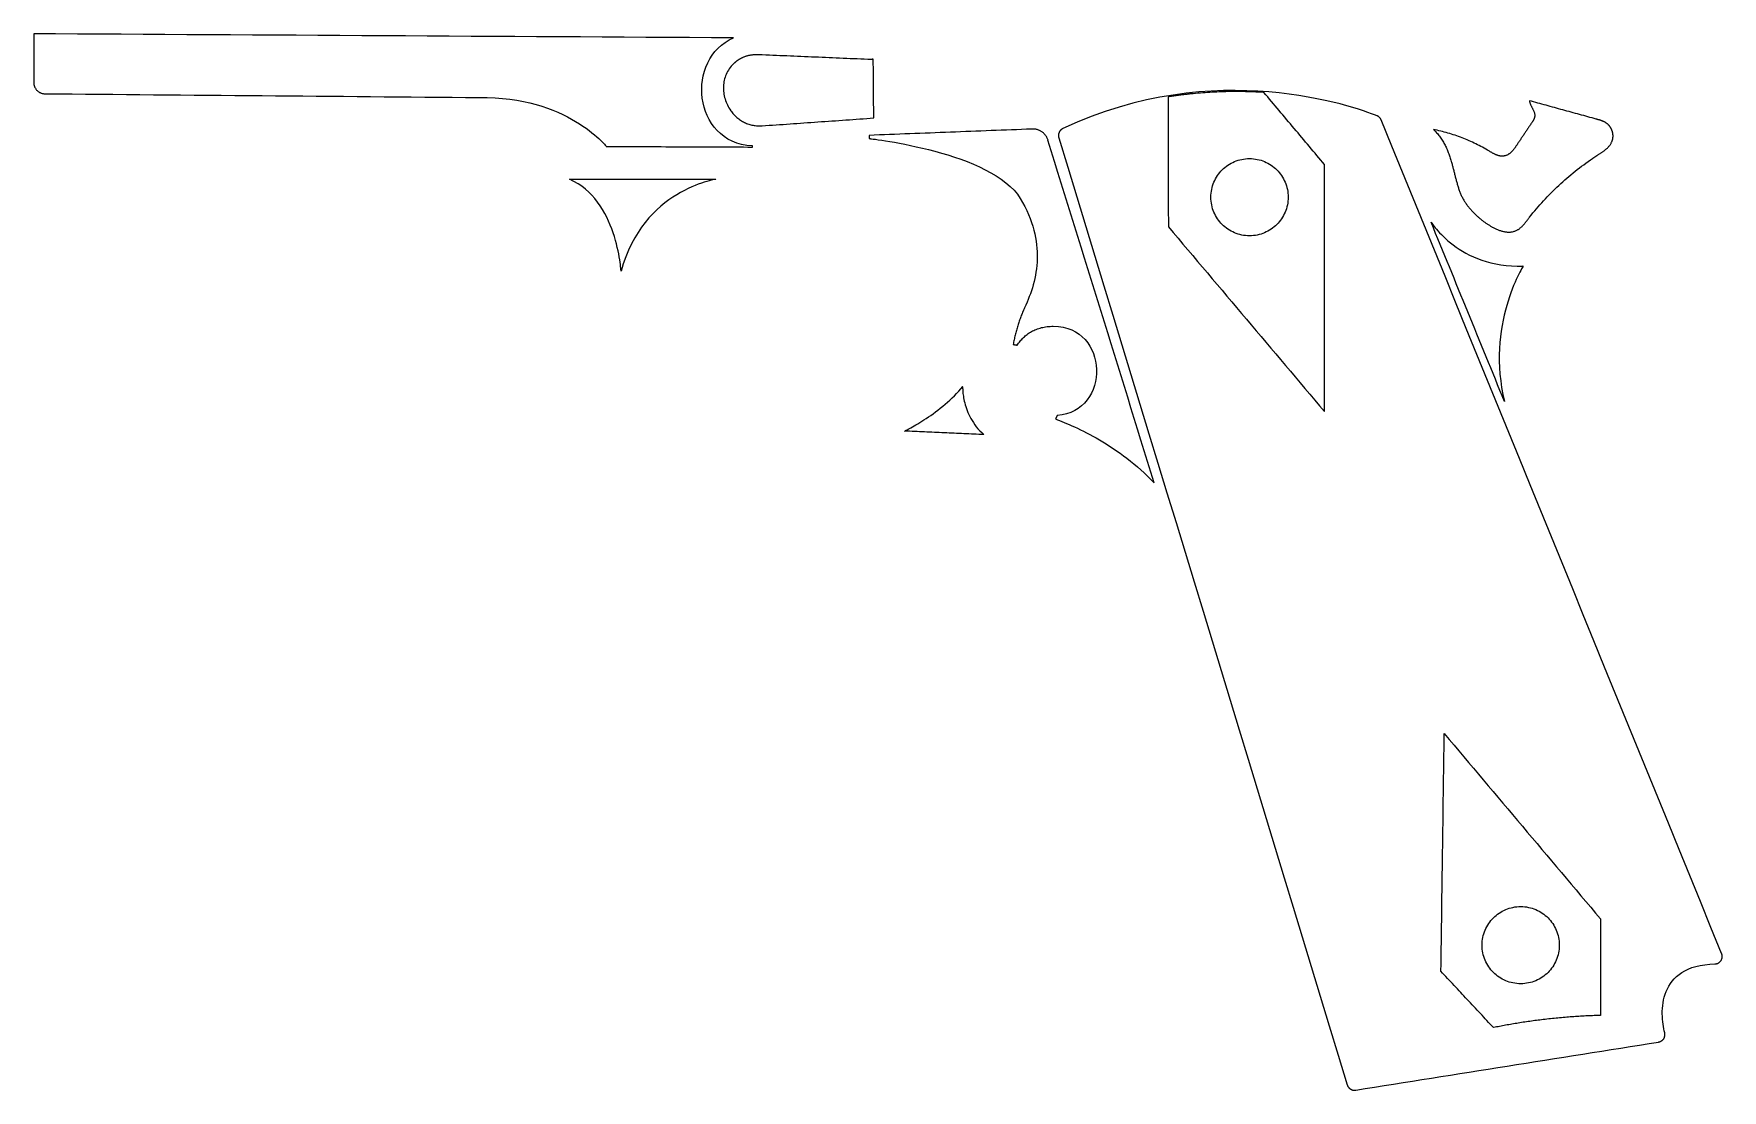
# Model space of a CAD drawing. Header units: metres. Extents: x 32 to 146, y -150 to -79.
import ezdxf

# ---------------------------------------------------------------- set-up
doc = ezdxf.new("R2010")
doc.units = ezdxf.units.M

msp = doc.modelspace()

# ---------------------------------------------------------------- linework, layer by layer
for points in [[(80.281018, -86.200742), (79.910686, -86.163404), (79.56169, -86.09584), (79.23403, -86.000082), (78.92796, -85.877908), (78.642972, -85.731096), (78.37932, -85.56117), (78.137004, -85.370162), (77.916024, -85.15985), (77.71638, -84.931758), (77.538072, -84.687918), (77.3811, -84.430108), (77.245464, -84.160106), (77.131164, -83.87969), (77.0382, -83.590384), (76.966572, -83.29422), (76.91628, -82.992976), (76.887324, -82.68843), (76.87945, -82.38236), (76.892912, -82.076544), (76.92771, -81.77276), (76.983844, -81.472786), (77.061314, -81.178146), (77.16012, -80.890872), (77.280008, -80.612742), (77.421232, -80.345534), (77.583792, -80.091026), (77.767688, -79.850996), (77.972666, -79.627222), (78.19898, -79.421482), (78.44663, -79.235554), (78.715616, -79.071216), (79.005684, -78.930246), (77.535278, -78.92161), (76.064872, -78.912974), (74.594466, -78.904338), (73.12406, -78.895702), (71.653654, -78.887066), (70.183248, -78.87843), (68.712842, -78.869794), (67.242436, -78.861158), (65.77203, -78.852522), (64.301624, -78.843886), (62.831218, -78.83525), (61.360812, -78.826614), (59.890406, -78.817978), (58.42, -78.809342), (56.949594, -78.800706), (55.479188, -78.79207), (54.008782, -78.783434), (52.538376, -78.774798), (51.06797, -78.766162), (49.597564, -78.757526), (48.127158, -78.74889), (46.656752, -78.740254), (45.186346, -78.731618), (43.71594, -78.722982), (42.245534, -78.714346), (40.775128, -78.70571), (39.304722, -78.697074), (37.834316, -78.688438), (36.36391, -78.679802), (34.893504, -78.671166), (33.423098, -78.66253), (31.952692, -78.653894), (31.952692, -78.756256), (31.952692, -78.858618), (31.952692, -78.96098), (31.952692, -79.063342), (31.952692, -79.165704), (31.952692, -79.268066), (31.952692, -79.370428), (31.952692, -79.47279), (31.952692, -79.575152), (31.952692, -79.677514), (31.952692, -79.779876), (31.952692, -79.882238), (31.952692, -79.9846), (31.952692, -80.086962), (31.952692, -80.189324), (31.952692, -80.291686), (31.952692, -80.394048), (31.952692, -80.49641), (31.952692, -80.598772), (31.952692, -80.701134), (31.952692, -80.803496), (31.952692, -80.905858), (31.952692, -81.00822), (31.952692, -81.110582), (31.952692, -81.212944), (31.952692, -81.315306), (31.952692, -81.417668), (31.952692, -81.52003), (31.952692, -81.622392), (31.952692, -81.724754), (31.952692, -81.827116), (31.952692, -81.929478), (31.953708, -81.96834), (31.956502, -82.006694), (31.961328, -82.044286), (31.967932, -82.08137), (31.976314, -82.117692), (31.986474, -82.153506), (31.998158, -82.188558), (32.01162, -82.222848), (32.026606, -82.256376), (32.043116, -82.288888), (32.06115, -82.320384), (32.080708, -82.351118), (32.101536, -82.380836), (32.123888, -82.409284), (32.14751, -82.436716), (32.172402, -82.462878), (32.198564, -82.488024), (32.225742, -82.5119), (32.25419, -82.534506), (32.283654, -82.555588), (32.314134, -82.5754), (32.34563, -82.593688), (32.377888, -82.610452), (32.411162, -82.625692), (32.445198, -82.639408), (32.479996, -82.6516), (32.515556, -82.662014), (32.551878, -82.67065), (32.588962, -82.677508), (32.626554, -82.682588), (32.664654, -82.68589), (32.703262, -82.68716), (33.615884, -82.695034), (34.528506, -82.702908), (35.441128, -82.710782), (36.35375, -82.718656), (37.266372, -82.72653), (38.178994, -82.734404), (39.091616, -82.742278), (40.004238, -82.750152), (40.91686, -82.758026), (41.829482, -82.7659), (42.742104, -82.773774), (43.654726, -82.781648), (44.567348, -82.789522), (45.47997, -82.797396), (46.392592, -82.80527), (47.305214, -82.813144), (48.217836, -82.821018), (49.130458, -82.828892), (50.04308, -82.836766), (50.955702, -82.84464), (51.868324, -82.852514), (52.780946, -82.860388), (53.693568, -82.868262), (54.60619, -82.876136), (55.518812, -82.88401), (56.431434, -82.891884), (57.344056, -82.899758), (58.256678, -82.907632), (59.1693, -82.915506), (60.081922, -82.92338), (60.994544, -82.931254), (61.907166, -82.939128), (62.451488, -82.939128), (62.97676, -82.958432), (63.483236, -82.99577), (63.970916, -83.049872), (64.4398, -83.119214), (64.890142, -83.20278), (65.322196, -83.299554), (65.735708, -83.408012), (66.131186, -83.526884), (66.508376, -83.6549), (66.867532, -83.79079), (67.208908, -83.933284), (67.532504, -84.081112), (67.838574, -84.233004), (68.127118, -84.387944), (68.398136, -84.544408), (68.651882, -84.701126), (68.888356, -84.856828), (69.107812, -85.010498), (69.31025, -85.160612), (69.495924, -85.3059), (69.664834, -85.445346), (69.81698, -85.577426), (69.952616, -85.70087), (70.071996, -85.814662), (70.17512, -85.917278), (70.261988, -86.007702), (70.332854, -86.08441), (70.387718, -86.146386), (70.426834, -86.192106), (70.450202, -86.220554), (70.458076, -86.230206), (70.765416, -86.231476), (71.072756, -86.232746), (71.380096, -86.234016), (71.687436, -86.235286), (71.994776, -86.236556), (72.302116, -86.237826), (72.609456, -86.239096), (72.916796, -86.240366), (73.224136, -86.241636), (73.531476, -86.242906), (73.838816, -86.244176), (74.146156, -86.245446), (74.453496, -86.246716), (74.760836, -86.247986), (75.068176, -86.249256), (75.375516, -86.250526), (75.682856, -86.251796), (75.990196, -86.253066), (76.297536, -86.254336), (76.604876, -86.255606), (76.912216, -86.256876), (77.219556, -86.258146), (77.526896, -86.259416), (77.834236, -86.260686), (78.141576, -86.261956), (78.448916, -86.263226), (78.756256, -86.264496), (79.063596, -86.265766), (79.370936, -86.267036), (79.678276, -86.268306), (79.985616, -86.269576), (80.292956, -86.270846), (80.292702, -86.26856), (80.292448, -86.266274), (80.292194, -86.263988), (80.29194, -86.261702), (80.291686, -86.259416), (80.291432, -86.25713), (80.291178, -86.254844), (80.290924, -86.252558), (80.29067, -86.250272), (80.290416, -86.247986), (80.290162, -86.2457), (80.289908, -86.243414), (80.289654, -86.241128), (80.2894, -86.238842), (80.289146, -86.236556), (80.288892, -86.23427), (80.288638, -86.231984), (80.288384, -86.229698), (80.28813, -86.227412), (80.287876, -86.225126), (80.287622, -86.22284), (80.287368, -86.220554), (80.287114, -86.218268), (80.28686, -86.215982), (80.286606, -86.213696), (80.286352, -86.21141), (80.286098, -86.209124), (80.285844, -86.206838), (80.28559, -86.204552), (80.285336, -86.202266), (80.285082, -86.19998), (80.284828, -86.197694)], [(88.282018, -80.390746), (88.045544, -80.380586), (87.80907, -80.370426), (87.572596, -80.360266), (87.336122, -80.350106), (87.099648, -80.339946), (86.863174, -80.329786), (86.6267, -80.319626), (86.390226, -80.309466), (86.153752, -80.299306), (85.917278, -80.289146), (85.680804, -80.278986), (85.44433, -80.268826), (85.207856, -80.258666), (84.971382, -80.248506), (84.734908, -80.238346), (84.498434, -80.228186), (84.26196, -80.218026), (84.025486, -80.207866), (83.789012, -80.197706), (83.552538, -80.187546), (83.316064, -80.177386), (83.07959, -80.167226), (82.843116, -80.157066), (82.606642, -80.146906), (82.370168, -80.136746), (82.133694, -80.126586), (81.89722, -80.116426), (81.660746, -80.106266), (81.424272, -80.096106), (81.187798, -80.085946), (80.951324, -80.075786), (80.71485, -80.065626), (80.673956, -80.064102), (80.633062, -80.06334), (80.592168, -80.063086), (80.551274, -80.06334), (80.51038, -80.064102), (80.46974, -80.065626), (80.4291, -80.067658), (80.38846, -80.070452), (80.34782, -80.073754), (80.30718, -80.077818), (80.266794, -80.08239), (80.226408, -80.087724), (80.186276, -80.093566), (80.146144, -80.10017), (80.106266, -80.107536), (80.066388, -80.11541), (80.026764, -80.124046), (79.987394, -80.133444), (79.948024, -80.143604), (79.908908, -80.154272), (79.870046, -80.165702), (79.831438, -80.177894), (79.793084, -80.190848), (79.754984, -80.204564), (79.717138, -80.219042), (79.679546, -80.234282), (79.642208, -80.250284), (79.605124, -80.267048), (79.568294, -80.284574), (79.531972, -80.302862), (79.495904, -80.321912), (79.46009, -80.341724), (79.443834, -80.351122), (79.427832, -80.36052), (79.41183, -80.370172), (79.396082, -80.379824), (79.380334, -80.389476), (79.36484, -80.399382), (79.349346, -80.409288), (79.334106, -80.419194), (79.31912, -80.429354), (79.304134, -80.439514), (79.289402, -80.449674), (79.27467, -80.459834), (79.260192, -80.470248), (79.245714, -80.480662), (79.23149, -80.491076), (79.217266, -80.501744), (79.203296, -80.512412), (79.189326, -80.52308), (79.17561, -80.534002), (79.161894, -80.544924), (79.148432, -80.555846), (79.13497, -80.566768), (79.121762, -80.577944), (79.108554, -80.58912), (79.0956, -80.600296), (79.082646, -80.611472), (79.069946, -80.622902), (79.057246, -80.634332), (79.0448, -80.645762), (79.032354, -80.657192), (79.020162, -80.668622), (79.00797, -80.680306), (78.929992, -80.7593), (78.857094, -80.841088), (78.789022, -80.92567), (78.725776, -81.012792), (78.667356, -81.1022), (78.613762, -81.193894), (78.564994, -81.28762), (78.521052, -81.383124), (78.481936, -81.480406), (78.447392, -81.579212), (78.417674, -81.679542), (78.392528, -81.780888), (78.371954, -81.883504), (78.355952, -81.986882), (78.344522, -82.091022), (78.337664, -82.195924), (78.335378, -82.301334), (78.337664, -82.406998), (78.344268, -82.512662), (78.355444, -82.618326), (78.370938, -82.723736), (78.39075, -82.828892), (78.415134, -82.93354), (78.443836, -83.037426), (78.476856, -83.14055), (78.51394, -83.242658), (78.555342, -83.34375), (78.601062, -83.443572), (78.650846, -83.54187), (78.704948, -83.638644), (78.763114, -83.73364), (78.825344, -83.826604), (78.87208, -83.890358), (78.920594, -83.952334), (78.970886, -84.012532), (79.022702, -84.070952), (79.076042, -84.12734), (79.13116, -84.18195), (79.187548, -84.234528), (79.24546, -84.285074), (79.304896, -84.333588), (79.365602, -84.380324), (79.427578, -84.424774), (79.490824, -84.467192), (79.55534, -84.507578), (79.620872, -84.545932), (79.68742, -84.582), (79.755238, -84.616036), (79.823818, -84.647786), (79.893414, -84.67725), (79.964026, -84.704682), (80.0354, -84.729828), (80.107536, -84.752688), (80.180434, -84.773008), (80.25384, -84.791042), (80.328008, -84.80679), (80.402684, -84.819998), (80.477868, -84.83092), (80.55356, -84.839302), (80.62976, -84.845398), (80.706214, -84.848954), (80.782922, -84.84997), (80.859884, -84.848446), (80.9371, -84.844382), (81.171796, -84.827872), (81.406492, -84.811362), (81.641188, -84.794852), (81.875884, -84.778342), (82.11058, -84.761832), (82.345276, -84.745322), (82.579972, -84.728812), (82.814668, -84.712302), (83.049364, -84.695792), (83.28406, -84.679282), (83.518756, -84.662772), (83.753452, -84.646262), (83.988148, -84.629752), (84.222844, -84.613242), (84.45754, -84.596732), (84.692236, -84.580222), (84.926932, -84.563712), (85.161628, -84.547202), (85.396324, -84.530692), (85.63102, -84.514182), (85.865716, -84.497672), (86.100412, -84.481162), (86.335108, -84.464652), (86.569804, -84.448142), (86.8045, -84.431632), (87.039196, -84.415122), (87.273892, -84.398612), (87.508588, -84.382102), (87.743284, -84.365592), (87.97798, -84.349082), (88.212676, -84.332572), (88.447372, -84.316062), (88.446356, -84.193126), (88.44534, -84.07019), (88.444324, -83.947254), (88.443308, -83.824318), (88.442292, -83.701382), (88.441276, -83.578446), (88.44026, -83.45551), (88.439244, -83.332574), (88.438228, -83.209638), (88.437212, -83.086702), (88.436196, -82.963766), (88.43518, -82.84083), (88.434164, -82.717894), (88.433148, -82.594958), (88.432132, -82.472022), (88.431116, -82.349086), (88.4301, -82.22615), (88.429084, -82.103214), (88.428068, -81.980278), (88.427052, -81.857342), (88.426036, -81.734406), (88.42502, -81.61147), (88.424004, -81.488534), (88.422988, -81.365598), (88.421972, -81.242662), (88.420956, -81.119726), (88.41994, -80.99679), (88.418924, -80.873854), (88.417908, -80.750918), (88.416892, -80.627982), (88.415876, -80.505046), (88.41486, -80.38211), (88.41486, -80.379062), (88.413844, -80.376522), (88.41232, -80.374236), (88.410034, -80.372458), (88.406986, -80.370934), (88.40343, -80.369918), (88.399366, -80.369156), (88.394794, -80.368648), (88.389714, -80.368394), (88.38438, -80.368394), (88.378538, -80.368648), (88.372442, -80.369156), (88.366092, -80.369664), (88.359742, -80.370426), (88.353138, -80.371442), (88.346534, -80.372458), (88.33993, -80.373474), (88.333326, -80.374744), (88.326722, -80.376014), (88.320372, -80.377284), (88.314276, -80.378554), (88.308434, -80.379824), (88.302846, -80.381094), (88.297512, -80.382364), (88.292686, -80.383634), (88.288368, -80.38465), (88.284558, -80.385666), (88.281256, -80.386428), (88.278716, -80.38719), (88.276684, -80.387698), (88.275414, -80.387952), (88.274906, -80.387952)], [(145.470118, -140.510514), (144.7546, -138.758676), (144.039082, -137.006838), (143.323564, -135.255), (142.608046, -133.503162), (141.892528, -131.751324), (141.17701, -129.999486), (140.461492, -128.247648), (139.745974, -126.49581), (139.030456, -124.743972), (138.314938, -122.992134), (137.59942, -121.240296), (136.883902, -119.488458), (136.168384, -117.73662), (135.452866, -115.984782), (134.737348, -114.232944), (134.02183, -112.481106), (133.306312, -110.729268), (132.590794, -108.97743), (131.875276, -107.225592), (131.159758, -105.473754), (130.44424, -103.721916), (129.728722, -101.970078), (129.013204, -100.21824), (128.297686, -98.466402), (127.582168, -96.714564), (126.86665, -94.962726), (126.151132, -93.210888), (125.435614, -91.45905), (124.720096, -89.707212), (124.004578, -87.955374), (123.28906, -86.203536), (122.573542, -84.451698), (122.568462, -84.43976), (122.563128, -84.428076), (122.55754, -84.416392), (122.551698, -84.404962), (122.545602, -84.393786), (122.539252, -84.38261), (122.532648, -84.371688), (122.52579, -84.36102), (122.518678, -84.350606), (122.511312, -84.340192), (122.503692, -84.330032), (122.495818, -84.320126), (122.48769, -84.310474), (122.479308, -84.301076), (122.470672, -84.291678), (122.461782, -84.282534), (122.452638, -84.273644), (122.443494, -84.265008), (122.434096, -84.256626), (122.424444, -84.248498), (122.414538, -84.240624), (122.404378, -84.233004), (122.393964, -84.225638), (122.38355, -84.218526), (122.372882, -84.211668), (122.36196, -84.205064), (122.350784, -84.198714), (122.339608, -84.192618), (122.328178, -84.186776), (122.316494, -84.181188), (122.30481, -84.175854), (122.292872, -84.170774), (122.131328, -84.107782), (121.924572, -84.030312), (121.673874, -83.940396), (121.380758, -83.840066), (121.04624, -83.731354), (120.671844, -83.616546), (120.258586, -83.49742), (119.80799, -83.376008), (119.321326, -83.254342), (118.799864, -83.134454), (118.244874, -83.018376), (117.657626, -82.907886), (117.039644, -82.80527), (116.391944, -82.71256), (115.71605, -82.631788), (115.013232, -82.564732), (114.28476, -82.513678), (113.531904, -82.480658), (112.755934, -82.46745), (111.95812, -82.47634), (111.139986, -82.509106), (110.302548, -82.568034), (109.44733, -82.654902), (108.575602, -82.771742), (107.688634, -82.92084), (106.787696, -83.103974), (105.874058, -83.323176), (104.94899, -83.580478), (104.014016, -83.878166), (103.070152, -84.218018), (102.118922, -84.602066), (101.161596, -85.032342), (101.140514, -85.04301), (101.120194, -85.05444), (101.100636, -85.066632), (101.08184, -85.079586), (101.063552, -85.093302), (101.046026, -85.10778), (101.029262, -85.12302), (101.01326, -85.139022), (100.99802, -85.155532), (100.983542, -85.172804), (100.969826, -85.190584), (100.957126, -85.208872), (100.945188, -85.227668), (100.934012, -85.246972), (100.923852, -85.266784), (100.914454, -85.287104), (100.905818, -85.307678), (100.898198, -85.32876), (100.891594, -85.350096), (100.885752, -85.371686), (100.880926, -85.39353), (100.877116, -85.415628), (100.874068, -85.43798), (100.872036, -85.460332), (100.87102, -85.482938), (100.87102, -85.505544), (100.872036, -85.528404), (100.874068, -85.551264), (100.877116, -85.574124), (100.88118, -85.596984), (100.886514, -85.61959), (100.892864, -85.642196), (101.499162, -87.632794), (102.10546, -89.623392), (102.711758, -91.61399), (103.318056, -93.604588), (103.924354, -95.595186), (104.530652, -97.585784), (105.13695, -99.576382), (105.743248, -101.56698), (106.349546, -103.557578), (106.955844, -105.548176), (107.562142, -107.538774), (108.16844, -109.529372), (108.774738, -111.51997), (109.381036, -113.510568), (109.987334, -115.501166), (110.593632, -117.491764), (111.19993, -119.482362), (111.806228, -121.47296), (112.412526, -123.463558), (113.018824, -125.454156), (113.625122, -127.444754), (114.23142, -129.435352), (114.837718, -131.42595), (115.444016, -133.416548), (116.050314, -135.407146), (116.656612, -137.397744), (117.26291, -139.388342), (117.869208, -141.37894), (118.475506, -143.369538), (119.081804, -145.360136), (119.688102, -147.350734), (120.2944, -149.341332), (120.301766, -149.363684), (120.310148, -149.385528), (120.319546, -149.406864), (120.329706, -149.427692), (120.340882, -149.447758), (120.35282, -149.467316), (120.36552, -149.486112), (120.378982, -149.5044), (120.393206, -149.521926), (120.408192, -149.53869), (120.42394, -149.554692), (120.440196, -149.570186), (120.457214, -149.584664), (120.47474, -149.598634), (120.492774, -149.611588), (120.511316, -149.62378), (120.53062, -149.63521), (120.550178, -149.645878), (120.570244, -149.65553), (120.590818, -149.66442), (120.611646, -149.672294), (120.632982, -149.679406), (120.654572, -149.685502), (120.67667, -149.690582), (120.699022, -149.694646), (120.721628, -149.697694), (120.744488, -149.699726), (120.767348, -149.700742), (120.790462, -149.700742), (120.81383, -149.699726), (120.837198, -149.697694), (120.860566, -149.694646), (121.49709, -149.593554), (122.133614, -149.492462), (122.770138, -149.39137), (123.406662, -149.290278), (124.043186, -149.189186), (124.67971, -149.088094), (125.316234, -148.987002), (125.952758, -148.88591), (126.589282, -148.784818), (127.225806, -148.683726), (127.86233, -148.582634), (128.498854, -148.481542), (129.135378, -148.38045), (129.771902, -148.279358), (130.408426, -148.178266), (131.04495, -148.077174), (131.681474, -147.976082), (132.317998, -147.87499), (132.954522, -147.773898), (133.591046, -147.672806), (134.22757, -147.571714), (134.864094, -147.470622), (135.500618, -147.36953), (136.137142, -147.268438), (136.773666, -147.167346), (137.41019, -147.066254), (138.046714, -146.965162), (138.683238, -146.86407), (139.319762, -146.762978), (139.956286, -146.661886), (140.59281, -146.560794), (141.229334, -146.459702), (141.256766, -146.454622), (141.283436, -146.448018), (141.309598, -146.440144), (141.334998, -146.431), (141.359636, -146.420586), (141.383512, -146.408902), (141.406626, -146.396202), (141.428978, -146.382232), (141.450314, -146.367246), (141.470888, -146.351244), (141.490446, -146.334226), (141.509242, -146.316446), (141.527022, -146.29765), (141.543786, -146.278092), (141.559534, -146.257772), (141.574266, -146.23669), (141.587728, -146.214846), (141.600174, -146.19224), (141.611604, -146.169126), (141.621764, -146.145504), (141.630654, -146.12112), (141.638274, -146.096228), (141.644624, -146.071082), (141.649704, -146.045428), (141.653514, -146.01952), (141.656054, -145.993358), (141.65707, -145.966688), (141.656816, -145.940018), (141.655038, -145.913094), (141.65199, -145.885916), (141.647418, -145.858738), (141.641322, -145.83156), (141.610588, -145.70329), (141.581378, -145.56486), (141.554454, -145.417032), (141.530578, -145.260568), (141.510512, -145.096738), (141.494764, -144.926304), (141.48435, -144.750028), (141.479778, -144.568926), (141.48181, -144.384014), (141.491208, -144.196308), (141.508734, -144.00657), (141.53515, -143.815816), (141.570964, -143.624808), (141.616938, -143.434816), (141.673834, -143.246348), (141.742668, -143.060674), (141.823694, -142.878556), (141.917928, -142.70101), (142.026132, -142.528798), (142.148814, -142.362936), (142.286736, -142.20444), (142.44066, -142.054072), (142.611348, -141.912848), (142.799562, -141.781784), (143.006064, -141.661642), (143.231362, -141.553438), (143.476218, -141.458188), (143.741394, -141.376654), (144.027652, -141.309852), (144.335754, -141.258544), (144.666462, -141.223746), (145.020284, -141.206474), (145.05305, -141.204696), (145.085054, -141.200886), (145.116296, -141.195298), (145.146522, -141.187678), (145.175986, -141.17828), (145.204434, -141.167104), (145.231866, -141.154404), (145.258282, -141.14018), (145.283682, -141.124432), (145.308066, -141.10716), (145.33118, -141.088618), (145.353278, -141.068806), (145.374106, -141.047724), (145.393664, -141.025372), (145.411952, -141.002004), (145.428716, -140.97762), (145.44421, -140.95222), (145.45818, -140.926058), (145.470626, -140.899134), (145.481548, -140.871448), (145.490692, -140.843), (145.498312, -140.814044), (145.504154, -140.78458), (145.508472, -140.754862), (145.510758, -140.724636), (145.511266, -140.694156), (145.509996, -140.663422), (145.506694, -140.632688), (145.501614, -140.6017), (145.494502, -140.570712), (145.485358, -140.539978), (145.473928, -140.509244)], [(108.243624, -82.895948), (108.244132, -83.168998), (108.24464, -83.442048), (108.245148, -83.715098), (108.245656, -83.988148), (108.246164, -84.261198), (108.246672, -84.534248), (108.24718, -84.807298), (108.247688, -85.080348), (108.248196, -85.353398), (108.248704, -85.626448), (108.249212, -85.899498), (108.24972, -86.172548), (108.250228, -86.445598), (108.250736, -86.718648), (108.251244, -86.991698), (108.251752, -87.264748), (108.25226, -87.537798), (108.252768, -87.810848), (108.253276, -88.083898), (108.253784, -88.356948), (108.254292, -88.629998), (108.2548, -88.903048), (108.255308, -89.176098), (108.255816, -89.449148), (108.256324, -89.722198), (108.256832, -89.995248), (108.25734, -90.268298), (108.257848, -90.541348), (108.258356, -90.814398), (108.258864, -91.087448), (108.259372, -91.360498), (108.25988, -91.633548), (108.588048, -92.021914), (108.916216, -92.41028), (109.244384, -92.798646), (109.572552, -93.187012), (109.90072, -93.575378), (110.228888, -93.963744), (110.557056, -94.35211), (110.885224, -94.740476), (111.213392, -95.128842), (111.54156, -95.517208), (111.869728, -95.905574), (112.197896, -96.29394), (112.526064, -96.682306), (112.854232, -97.070672), (113.1824, -97.459038), (113.510568, -97.847404), (113.838736, -98.23577), (114.166904, -98.624136), (114.495072, -99.012502), (114.82324, -99.400868), (115.151408, -99.789234), (115.479576, -100.1776), (115.807744, -100.565966), (116.135912, -100.954332), (116.46408, -101.342698), (116.792248, -101.731064), (117.120416, -102.11943), (117.448584, -102.507796), (117.776752, -102.896162), (118.10492, -103.284528), (118.433088, -103.672894), (118.761256, -104.06126), (118.761256, -103.542084), (118.761256, -103.022908), (118.761256, -102.503732), (118.761256, -101.984556), (118.761256, -101.46538), (118.761256, -100.946204), (118.761256, -100.427028), (118.761256, -99.907852), (118.761256, -99.388676), (118.761256, -98.8695), (118.761256, -98.350324), (118.761256, -97.831148), (118.761256, -97.311972), (118.761256, -96.792796), (118.761256, -96.27362), (118.761256, -95.754444), (118.761256, -95.235268), (118.761256, -94.716092), (118.761256, -94.196916), (118.761256, -93.67774), (118.761256, -93.158564), (118.761256, -92.639388), (118.761256, -92.120212), (118.761256, -91.601036), (118.761256, -91.08186), (118.761256, -90.562684), (118.761256, -90.043508), (118.761256, -89.524332), (118.761256, -89.005156), (118.761256, -88.48598), (118.761256, -87.966804), (118.761256, -87.447628), (118.634002, -87.296244), (118.506748, -87.144606), (118.379494, -86.992968), (118.25224, -86.841584), (118.124986, -86.6902), (117.997732, -86.538562), (117.870478, -86.386924), (117.743224, -86.23554), (117.61597, -86.084156), (117.488716, -85.932518), (117.361462, -85.78088), (117.234208, -85.629496), (117.106954, -85.478112), (116.9797, -85.326474), (116.852446, -85.174836), (116.725192, -85.023452), (116.597938, -84.872068), (116.470684, -84.72043), (116.34343, -84.568792), (116.216176, -84.417408), (116.088922, -84.266024), (115.961668, -84.114386), (115.834414, -83.962748), (115.70716, -83.811364), (115.579906, -83.65998), (115.452652, -83.508342), (115.325398, -83.356704), (115.198144, -83.20532), (115.07089, -83.053936), (114.943636, -82.902298), (114.816382, -82.75066), (114.689128, -82.599276), (114.554254, -82.591402), (114.418618, -82.584036), (114.281966, -82.577178), (114.144298, -82.570828), (114.005614, -82.564986), (113.866168, -82.559906), (113.725706, -82.555334), (113.584228, -82.551524), (113.441988, -82.548222), (113.298732, -82.545682), (113.154714, -82.54365), (113.00968, -82.54238), (112.863884, -82.541872), (112.717072, -82.542126), (112.569498, -82.543142), (112.420908, -82.544666), (112.271556, -82.546952), (112.121188, -82.55), (111.970058, -82.554064), (111.818166, -82.55889), (111.665258, -82.564478), (111.511588, -82.570828), (111.357156, -82.57794), (111.201962, -82.586068), (111.045752, -82.594958), (110.88878, -82.60461), (110.731046, -82.615278), (110.57255, -82.626708), (110.413292, -82.639154), (110.253272, -82.652616), (110.09249, -82.66684), (109.930946, -82.68208), (109.876336, -82.687414), (109.821726, -82.692748), (109.76737, -82.698336), (109.713014, -82.703924), (109.658912, -82.709512), (109.60481, -82.715354), (109.550962, -82.721196), (109.497114, -82.727038), (109.44352, -82.733134), (109.389926, -82.73923), (109.336586, -82.745326), (109.283246, -82.751676), (109.23016, -82.758026), (109.177074, -82.764376), (109.124242, -82.77098), (109.07141, -82.777584), (109.018832, -82.784188), (108.966254, -82.791046), (108.91393, -82.797904), (108.861606, -82.804762), (108.809536, -82.811874), (108.757466, -82.818986), (108.70565, -82.826098), (108.653834, -82.833464), (108.602272, -82.84083), (108.55071, -82.848196), (108.499402, -82.855562), (108.448094, -82.863182), (108.39704, -82.870802), (108.345986, -82.878422), (108.295186, -82.886042), (108.244386, -82.893916)], [(138.134598, -85.27669), (138.12901, -85.254846), (138.122914, -85.233256), (138.11631, -85.211666), (138.109452, -85.19033), (138.102086, -85.168994), (138.094212, -85.147912), (138.086084, -85.127084), (138.077448, -85.106256), (138.068304, -85.085682), (138.058906, -85.065362), (138.049, -85.045296), (138.038586, -85.02523), (138.027918, -85.005418), (138.016742, -84.98586), (138.005312, -84.966556), (137.993374, -84.947506), (137.980928, -84.92871), (137.968228, -84.910168), (137.95502, -84.89188), (137.941558, -84.8741), (137.927588, -84.856574), (137.913364, -84.839302), (137.898632, -84.822284), (137.883646, -84.805774), (137.868152, -84.789518), (137.85215, -84.773516), (137.835894, -84.758022), (137.819384, -84.742782), (137.802366, -84.72805), (137.785094, -84.713572), (137.767314, -84.699602), (137.74928, -84.685886), (137.729722, -84.671662), (137.70991, -84.657946), (137.689844, -84.644738), (137.669524, -84.632038), (137.64895, -84.619592), (137.628122, -84.607654), (137.60704, -84.59597), (137.585704, -84.584794), (137.564114, -84.573872), (137.54227, -84.563458), (137.520426, -84.553298), (137.498328, -84.543392), (137.475976, -84.533994), (137.453624, -84.52485), (137.431018, -84.51596), (137.408412, -84.507324), (137.385552, -84.498942), (137.362692, -84.490814), (137.339578, -84.48294), (137.316464, -84.475066), (137.29335, -84.467446), (137.269982, -84.46008), (137.246614, -84.452714), (137.223246, -84.445602), (137.199878, -84.438744), (137.17651, -84.431886), (137.152888, -84.425028), (137.129266, -84.418424), (137.105644, -84.41182), (137.082022, -84.405216), (137.0584, -84.398612), (137.035032, -84.392262), (136.894824, -84.353654), (136.754362, -84.315046), (136.614154, -84.276438), (136.473692, -84.23783), (136.333484, -84.199222), (136.193022, -84.160614), (136.052814, -84.122006), (135.912352, -84.083398), (135.772144, -84.04479), (135.631682, -84.006182), (135.491474, -83.967574), (135.351012, -83.928966), (135.210804, -83.890358), (135.070342, -83.85175), (134.930134, -83.813142), (134.789672, -83.774534), (134.649464, -83.735926), (134.509002, -83.697318), (134.368794, -83.65871), (134.228332, -83.620102), (134.088124, -83.581494), (133.947662, -83.542886), (133.807454, -83.504278), (133.666992, -83.46567), (133.526784, -83.427062), (133.386322, -83.388454), (133.246114, -83.349846), (133.105652, -83.311238), (132.965444, -83.27263), (132.824982, -83.234022), (132.68452, -83.195414), (132.544312, -83.156806), (132.550662, -83.19262), (132.558536, -83.227926), (132.567934, -83.262978), (132.578856, -83.297776), (132.590794, -83.33232), (132.604002, -83.36661), (132.618226, -83.4009), (132.633212, -83.434936), (132.64896, -83.468718), (132.665216, -83.5025), (132.681726, -83.536028), (132.698744, -83.569556), (132.715762, -83.603084), (132.73278, -83.636358), (132.749798, -83.669632), (132.766562, -83.702906), (132.783072, -83.73618), (132.799074, -83.769454), (132.814314, -83.802728), (132.828792, -83.836002), (132.842254, -83.86953), (132.8547, -83.903058), (132.86613, -83.936586), (132.876036, -83.970368), (132.884672, -84.004404), (132.891784, -84.03844), (132.897118, -84.07273), (132.90042, -84.107274), (132.901944, -84.142072), (132.901182, -84.177124), (132.898134, -84.21243), (132.8928, -84.24799), (132.89026, -84.260944), (132.887466, -84.273644), (132.884418, -84.286344), (132.880862, -84.299044), (132.877052, -84.31149), (132.872988, -84.323936), (132.86867, -84.336382), (132.864098, -84.348574), (132.859272, -84.360766), (132.854192, -84.372958), (132.849112, -84.384896), (132.843778, -84.396834), (132.83819, -84.408772), (132.832348, -84.420456), (132.826506, -84.43214), (132.82041, -84.443824), (132.81406, -84.455508), (132.80771, -84.466938), (132.801106, -84.478368), (132.794502, -84.489798), (132.787644, -84.501228), (132.780786, -84.512658), (132.773928, -84.523834), (132.766816, -84.53501), (132.759704, -84.546186), (132.752592, -84.557362), (132.745226, -84.568538), (132.73786, -84.579714), (132.730494, -84.590636), (132.723128, -84.601558), (132.715762, -84.61248), (132.708396, -84.623402), (132.676138, -84.671408), (132.64388, -84.719414), (132.611622, -84.76742), (132.579364, -84.815426), (132.547106, -84.863432), (132.514848, -84.911438), (132.48259, -84.959444), (132.450332, -85.00745), (132.418074, -85.055456), (132.385816, -85.103462), (132.353558, -85.151468), (132.3213, -85.199474), (132.289042, -85.24748), (132.256784, -85.295486), (132.224526, -85.343492), (132.192268, -85.391498), (132.16001, -85.439504), (132.127752, -85.48751), (132.095494, -85.535516), (132.063236, -85.583522), (132.030978, -85.631528), (131.99872, -85.679534), (131.966462, -85.72754), (131.934204, -85.775546), (131.901946, -85.823552), (131.869688, -85.871558), (131.83743, -85.919564), (131.805172, -85.96757), (131.772914, -86.015576), (131.740656, -86.063582), (131.708398, -86.111588), (131.67614, -86.159594), (131.656582, -86.18855), (131.63677, -86.217506), (131.616704, -86.246716), (131.596384, -86.275926), (131.57581, -86.304882), (131.554982, -86.333838), (131.5339, -86.36254), (131.51231, -86.390988), (131.490466, -86.419182), (131.468114, -86.447122), (131.445508, -86.474808), (131.422394, -86.501986), (131.399026, -86.528656), (131.37515, -86.554818), (131.350766, -86.580472), (131.326128, -86.605364), (131.300982, -86.629494), (131.275328, -86.652862), (131.249166, -86.675468), (131.222496, -86.697312), (131.195318, -86.71814), (131.167632, -86.737952), (131.139184, -86.756748), (131.110228, -86.774528), (131.080764, -86.791292), (131.050538, -86.806786), (131.019804, -86.82101), (130.988308, -86.833964), (130.956304, -86.845648), (130.923538, -86.856062), (130.89001, -86.864952), (130.85572, -86.872318), (130.82143, -86.877906), (130.787394, -86.88197), (130.753358, -86.88451), (130.719576, -86.885526), (130.685794, -86.885018), (130.652012, -86.88324), (130.618484, -86.880192), (130.584956, -86.875874), (130.551682, -86.870286), (130.518408, -86.863428), (130.485388, -86.855554), (130.452368, -86.846664), (130.419602, -86.836758), (130.386836, -86.825836), (130.354324, -86.814152), (130.321812, -86.801706), (130.289554, -86.788498), (130.257296, -86.774528), (130.225292, -86.759796), (130.193288, -86.744556), (130.161538, -86.728808), (130.130042, -86.712552), (130.098546, -86.695788), (130.067304, -86.67877), (130.036316, -86.661498), (130.005328, -86.643972), (129.974594, -86.626192), (129.944114, -86.608158), (129.913634, -86.590124), (129.883408, -86.57209), (129.853436, -86.554056), (129.823464, -86.536022), (129.71526, -86.47176), (129.606548, -86.408768), (129.497074, -86.347046), (129.386838, -86.28634), (129.276094, -86.226904), (129.164588, -86.168738), (129.052574, -86.111842), (128.939798, -86.055962), (128.826514, -86.001352), (128.712468, -85.948012), (128.597914, -85.895942), (128.482852, -85.845142), (128.367282, -85.795612), (128.25095, -85.747352), (128.13411, -85.700108), (128.016762, -85.654134), (127.898906, -85.60943), (127.780542, -85.565996), (127.661924, -85.523832), (127.542798, -85.482938), (127.423164, -85.443314), (127.303022, -85.40496), (127.182626, -85.36813), (127.061722, -85.33257), (126.940564, -85.29828), (126.818898, -85.26526), (126.696978, -85.23351), (126.57455, -85.20303), (126.451868, -85.174074), (126.328932, -85.146388), (126.205742, -85.119972), (126.082044, -85.094826), (126.14021, -85.146896), (126.196852, -85.20049), (126.251716, -85.255354), (126.305056, -85.311488), (126.356872, -85.368892), (126.407164, -85.427566), (126.455932, -85.48751), (126.503176, -85.54847), (126.54915, -85.6107), (126.5936, -85.673946), (126.63678, -85.738208), (126.67869, -85.803486), (126.71933, -85.869526), (126.7587, -85.936582), (126.7968, -86.0044), (126.83363, -86.07298), (126.869444, -86.142322), (126.903988, -86.212172), (126.937516, -86.282784), (126.970028, -86.353904), (127.00127, -86.425532), (127.031496, -86.497668), (127.06096, -86.570312), (127.089408, -86.643464), (127.11684, -86.71687), (127.14351, -86.79053), (127.169418, -86.864444), (127.19431, -86.938612), (127.21844, -87.013034), (127.241808, -87.087456), (127.264668, -87.162132), (127.286766, -87.236808), (127.304292, -87.297514), (127.321564, -87.35822), (127.338582, -87.41918), (127.355092, -87.48014), (127.371602, -87.5411), (127.387858, -87.602314), (127.40386, -87.663528), (127.419608, -87.724742), (127.435356, -87.785956), (127.45085, -87.84717), (127.466344, -87.908384), (127.481838, -87.969598), (127.497332, -88.030812), (127.512826, -88.092026), (127.52832, -88.15324), (127.543814, -88.214454), (127.559562, -88.275668), (127.57531, -88.336882), (127.591312, -88.398096), (127.607314, -88.45931), (127.62357, -88.52027), (127.64008, -88.58123), (127.656844, -88.64219), (127.673862, -88.70315), (127.691134, -88.763856), (127.708914, -88.824562), (127.726948, -88.885014), (127.74549, -88.945466), (127.764286, -89.005918), (127.78359, -89.066116), (127.803402, -89.126314), (127.823722, -89.186258), (127.844042, -89.243916), (127.865378, -89.300812), (127.887476, -89.356946), (127.91059, -89.412318), (127.934466, -89.467182), (127.959358, -89.521284), (127.985012, -89.574878), (128.011428, -89.62771), (128.038606, -89.680034), (128.0668, -89.731596), (128.095756, -89.78265), (128.125474, -89.833196), (128.155954, -89.883234), (128.187196, -89.932764), (128.2192, -89.981786), (128.251966, -90.0303), (128.285494, -90.078306), (128.31953, -90.126058), (128.354328, -90.173302), (128.389888, -90.220038), (128.42621, -90.26652), (128.46304, -90.312494), (128.500632, -90.358214), (128.538986, -90.40368), (128.577848, -90.448892), (128.617472, -90.49385), (128.657604, -90.5383), (128.698244, -90.582496), (128.739646, -90.626692), (128.781556, -90.670634), (128.823974, -90.714322), (128.867154, -90.757756), (128.900174, -90.790522), (128.933448, -90.823034), (128.966976, -90.855038), (129.000758, -90.886788), (129.034794, -90.918284), (129.069084, -90.949526), (129.103628, -90.980514), (129.138426, -91.011248), (129.173478, -91.041728), (129.208784, -91.0717), (129.244344, -91.101418), (129.280158, -91.130882), (129.316226, -91.160092), (129.352548, -91.189048), (129.389124, -91.217496), (129.425954, -91.24569), (129.463038, -91.27363), (129.500376, -91.301062), (129.537968, -91.32824), (129.575814, -91.355164), (129.613914, -91.381834), (129.652268, -91.407996), (129.690876, -91.433904), (129.729738, -91.459558), (129.768854, -91.484704), (129.808224, -91.509596), (129.847848, -91.534234), (129.887726, -91.558364), (129.927604, -91.58224), (129.967736, -91.605862), (130.008122, -91.628976), (130.048762, -91.651836), (130.095244, -91.677236), (130.142234, -91.702128), (130.189986, -91.726258), (130.238246, -91.74988), (130.287014, -91.77274), (130.33629, -91.794838), (130.386074, -91.816174), (130.436112, -91.836494), (130.486658, -91.855798), (130.537458, -91.874086), (130.588512, -91.891358), (130.63982, -91.90736), (130.691382, -91.922092), (130.743198, -91.935554), (130.795014, -91.947746), (130.847084, -91.958414), (130.899154, -91.967558), (130.951224, -91.975178), (131.003294, -91.981274), (131.055364, -91.985592), (131.10718, -91.988132), (131.158996, -91.988894), (131.210558, -91.987878), (131.261866, -91.98483), (131.31292, -91.97975), (131.36372, -91.972638), (131.414266, -91.963494), (131.464304, -91.952064), (131.514088, -91.938348), (131.563364, -91.922346), (131.612132, -91.904058), (131.660392, -91.88323), (131.696968, -91.86545), (131.732782, -91.846654), (131.76758, -91.826842), (131.801616, -91.80576), (131.83489, -91.783662), (131.867402, -91.760802), (131.899152, -91.736926), (131.93014, -91.712288), (131.96062, -91.686888), (131.990338, -91.660726), (132.019548, -91.633802), (132.04825, -91.606116), (132.076444, -91.577922), (132.10413, -91.54922), (132.131308, -91.519756), (132.157978, -91.490038), (132.18414, -91.459812), (132.210048, -91.429078), (132.235702, -91.39809), (132.261102, -91.366848), (132.286248, -91.335352), (132.31114, -91.303602), (132.335778, -91.271852), (132.360162, -91.240102), (132.384546, -91.208352), (132.408676, -91.176602), (132.432806, -91.144852), (132.456936, -91.113102), (132.481066, -91.081606), (132.505196, -91.050364), (132.529326, -91.019376), (132.55371, -90.988642), (132.667502, -90.84691), (132.782564, -90.706194), (132.898896, -90.566494), (133.016498, -90.42781), (133.135116, -90.290396), (133.255004, -90.153998), (133.376162, -90.018616), (133.49859, -89.884504), (133.622288, -89.751408), (133.747002, -89.619582), (133.872986, -89.489026), (134.00024, -89.359486), (134.128764, -89.231216), (134.258304, -89.104216), (134.389114, -88.978232), (134.521194, -88.853518), (134.65429, -88.730074), (134.788656, -88.6079), (134.924292, -88.486996), (135.060944, -88.367362), (135.198866, -88.248998), (135.338058, -88.131904), (135.478266, -88.016334), (135.619744, -87.902034), (135.762492, -87.789004), (135.906256, -87.677498), (136.05129, -87.567262), (136.19734, -87.458296), (136.34466, -87.350854), (136.492996, -87.244682), (136.642602, -87.140034), (136.793224, -87.03691), (136.8044, -87.02929), (136.815576, -87.02167), (136.826752, -87.01405), (136.837928, -87.00643), (136.849104, -86.99881), (136.86028, -86.99119), (136.871456, -86.98357), (136.882632, -86.97595), (136.893808, -86.96833), (136.904984, -86.96071), (136.91616, -86.95309), (136.927336, -86.94547), (136.938512, -86.93785), (136.949688, -86.93023), (136.960864, -86.92261), (136.97204, -86.915244), (136.983216, -86.907878), (136.994392, -86.900512), (137.005568, -86.893146), (137.016744, -86.88578), (137.02792, -86.878414), (137.03935, -86.871048), (137.05078, -86.863682), (137.06221, -86.856316), (137.07364, -86.84895), (137.08507, -86.841584), (137.0965, -86.834218), (137.10793, -86.826852), (137.11936, -86.819486), (137.13079, -86.81212), (137.14222, -86.804754), (137.15365, -86.797642), (137.18794, -86.775544), (137.222484, -86.753192), (137.257028, -86.73084), (137.291572, -86.708234), (137.326116, -86.685628), (137.36066, -86.662768), (137.395204, -86.639654), (137.429494, -86.616286), (137.46353, -86.592664), (137.497312, -86.568788), (137.53084, -86.544658), (137.564114, -86.52002), (137.59688, -86.495128), (137.629392, -86.469728), (137.661396, -86.444074), (137.692892, -86.417912), (137.72388, -86.391242), (137.754106, -86.364064), (137.783824, -86.336378), (137.81278, -86.308184), (137.840974, -86.279482), (137.868406, -86.250018), (137.894822, -86.220046), (137.920476, -86.189312), (137.945114, -86.15807), (137.968736, -86.126066), (137.991342, -86.0933), (138.012932, -86.059772), (138.033252, -86.025482), (138.052556, -85.99043), (138.07059, -85.954616), (138.087354, -85.917786), (138.095482, -85.898482), (138.103102, -85.879178), (138.110214, -85.85962), (138.117072, -85.840062), (138.123422, -85.82025), (138.129264, -85.800438), (138.134598, -85.780372), (138.139678, -85.760306), (138.14425, -85.74024), (138.148314, -85.71992), (138.152124, -85.6996), (138.155426, -85.67928), (138.15822, -85.658706), (138.16076, -85.638132), (138.162792, -85.617558), (138.164316, -85.596984), (138.165586, -85.57641), (138.166348, -85.555836), (138.166602, -85.535262), (138.166602, -85.514688), (138.166094, -85.494114), (138.165332, -85.47354), (138.164062, -85.452966), (138.162284, -85.432392), (138.160252, -85.411818), (138.157712, -85.391244), (138.154918, -85.37067), (138.151616, -85.350096), (138.14806, -85.329776), (138.143996, -85.309456), (138.139678, -85.289136), (138.134852, -85.268816)], [(100.167186, -85.81009), (100.152454, -85.766148), (100.135944, -85.723222), (100.11791, -85.681312), (100.098098, -85.640418), (100.076762, -85.600794), (100.053902, -85.562186), (100.029518, -85.524848), (100.00361, -85.488526), (99.976432, -85.453474), (99.94773, -85.419692), (99.917758, -85.38718), (99.886516, -85.355938), (99.854004, -85.32622), (99.820476, -85.297772), (99.785678, -85.270848), (99.749864, -85.245448), (99.713034, -85.221572), (99.675188, -85.19922), (99.63658, -85.178392), (99.596956, -85.159088), (99.55657, -85.141308), (99.515422, -85.125306), (99.473512, -85.111082), (99.43084, -85.098382), (99.38766, -85.08746), (99.343972, -85.078316), (99.299776, -85.071204), (99.255072, -85.06587), (99.20986, -85.062314), (99.16414, -85.06079), (99.118166, -85.061298), (99.071938, -85.063838), (98.730308, -85.077046), (98.388678, -85.090254), (98.047048, -85.103462), (97.705418, -85.11667), (97.363788, -85.129878), (97.022158, -85.143086), (96.680528, -85.156294), (96.338898, -85.169502), (95.997268, -85.18271), (95.655638, -85.195918), (95.314008, -85.209126), (94.972378, -85.222334), (94.630748, -85.235542), (94.289118, -85.24875), (93.947488, -85.261958), (93.605858, -85.275166), (93.264228, -85.288374), (92.922598, -85.301582), (92.580968, -85.31479), (92.239338, -85.327998), (91.897708, -85.341206), (91.556078, -85.354414), (91.214448, -85.367622), (90.872818, -85.38083), (90.531188, -85.394038), (90.189558, -85.407246), (89.847928, -85.420454), (89.506298, -85.433662), (89.164668, -85.44687), (88.823038, -85.460078), (88.481408, -85.473286), (88.139778, -85.486494), (88.139778, -85.493352), (88.139778, -85.50021), (88.139778, -85.507068), (88.139778, -85.513926), (88.139524, -85.520784), (88.13927, -85.527642), (88.139016, -85.5345), (88.138762, -85.541358), (88.138508, -85.548216), (88.138254, -85.555074), (88.138, -85.561932), (88.137746, -85.56879), (88.137492, -85.575648), (88.137238, -85.582506), (88.136984, -85.589364), (88.13673, -85.596222), (88.136476, -85.60308), (88.136222, -85.609938), (88.135968, -85.616796), (88.135714, -85.623654), (88.13546, -85.630512), (88.135206, -85.63737), (88.134952, -85.644228), (88.134698, -85.651086), (88.13419, -85.657944), (88.133682, -85.664802), (88.133174, -85.67166), (88.132666, -85.678518), (88.132158, -85.685376), (88.13165, -85.692234), (88.131142, -85.699092), (88.130634, -85.70595), (88.13292, -85.70595), (88.135206, -85.70595), (88.137492, -85.70595), (88.139778, -85.70595), (88.142064, -85.70595), (88.14435, -85.70595), (88.146636, -85.70595), (88.148922, -85.70595), (88.151208, -85.70595), (88.153494, -85.70595), (88.15578, -85.70595), (88.158066, -85.70595), (88.160352, -85.70595), (88.162638, -85.70595), (88.164924, -85.70595), (88.16721, -85.70595), (88.169496, -85.70595), (88.171782, -85.70595), (88.174068, -85.70595), (88.176354, -85.70595), (88.17864, -85.70595), (88.180926, -85.70595), (88.183212, -85.70595), (88.185498, -85.70595), (88.187784, -85.70595), (88.19007, -85.70595), (88.192356, -85.70595), (88.194642, -85.70595), (88.196928, -85.70595), (88.199214, -85.70595), (88.2015, -85.70595), (88.203786, -85.70595), (88.227662, -85.708744), (88.297258, -85.717126), (88.40978, -85.73135), (88.562688, -85.75167), (88.753188, -85.77834), (88.97874, -85.811614), (89.23655, -85.851492), (89.523824, -85.898482), (89.838022, -85.952838), (90.17635, -86.01456), (90.536268, -86.083902), (90.914982, -86.161372), (91.309952, -86.24697), (91.718384, -86.34095), (92.137484, -86.443566), (92.564712, -86.555072), (92.997274, -86.675722), (93.432376, -86.805516), (93.867478, -86.944962), (94.30004, -87.094314), (94.727014, -87.253572), (95.146114, -87.42299), (95.554292, -87.603076), (95.949008, -87.79383), (96.327722, -87.995506), (96.68764, -88.208358), (97.025968, -88.43264), (97.340166, -88.668606), (97.62744, -88.91651), (97.884996, -89.176352), (98.110294, -89.44864), (98.30054, -89.733374), (98.457258, -90.008456), (98.600768, -90.280744), (98.731578, -90.549984), (98.850196, -90.81643), (98.956622, -91.079828), (99.051618, -91.340432), (99.135184, -91.597988), (99.207828, -91.85275), (99.269804, -92.104464), (99.32162, -92.353384), (99.36353, -92.599256), (99.396042, -92.842334), (99.41941, -93.082364), (99.433888, -93.3196), (99.439984, -93.553788), (99.437952, -93.785182), (99.428046, -94.013528), (99.410774, -94.23908), (99.38639, -94.461584), (99.355402, -94.68104), (99.318064, -94.897702), (99.274884, -95.111316), (99.225862, -95.321882), (99.17176, -95.529654), (99.112578, -95.734378), (99.048824, -95.936054), (98.981006, -96.134936), (98.909378, -96.33077), (98.834194, -96.523556), (98.755708, -96.713548), (98.674428, -96.900492), (98.590862, -97.084388), (98.55708, -97.158048), (98.52406, -97.231962), (98.491548, -97.30613), (98.459798, -97.380552), (98.428556, -97.455228), (98.398076, -97.530158), (98.368104, -97.605342), (98.338894, -97.68078), (98.310446, -97.756472), (98.282506, -97.832418), (98.255328, -97.908618), (98.228658, -97.984818), (98.20275, -98.061272), (98.17735, -98.13798), (98.152458, -98.214942), (98.128328, -98.292158), (98.104706, -98.369374), (98.081846, -98.446844), (98.059494, -98.524568), (98.037904, -98.602546), (98.016822, -98.680524), (97.996248, -98.758756), (97.976436, -98.837242), (97.957132, -98.915728), (97.938336, -98.994468), (97.920302, -99.073208), (97.902776, -99.152202), (97.885758, -99.231196), (97.869248, -99.310444), (97.8535, -99.389692), (97.83826, -99.469194), (97.823528, -99.548696), (97.832418, -99.549966), (97.841308, -99.551236), (97.850198, -99.552506), (97.859088, -99.553776), (97.867978, -99.555046), (97.876868, -99.556316), (97.885758, -99.557586), (97.894648, -99.558856), (97.903284, -99.560126), (97.91192, -99.561396), (97.920556, -99.56292), (97.929192, -99.564444), (97.937828, -99.565968), (97.946464, -99.567492), (97.9551, -99.569016), (97.963736, -99.57054), (97.972372, -99.572064), (97.981008, -99.573588), (97.989644, -99.575112), (97.99828, -99.576636), (98.006916, -99.57816), (98.015552, -99.579938), (98.024188, -99.581716), (98.032824, -99.583494), (98.041206, -99.585272), (98.049588, -99.58705), (98.05797, -99.588828), (98.066352, -99.590606), (98.074734, -99.592384), (98.083116, -99.594162), (98.091498, -99.59594), (98.09988, -99.597972), (98.144584, -99.528884), (98.19132, -99.461066), (98.240088, -99.394518), (98.290888, -99.329494), (98.34372, -99.265994), (98.39833, -99.204018), (98.454972, -99.143566), (98.513646, -99.084892), (98.574352, -99.027742), (98.63709, -98.97237), (98.70186, -98.91903), (98.768408, -98.867468), (98.836988, -98.817938), (98.9076, -98.77044), (98.980244, -98.724974), (99.05492, -98.68154), (99.131628, -98.640392), (99.210368, -98.60153), (99.290886, -98.564954), (99.373436, -98.530664), (99.458018, -98.49866), (99.544632, -98.469196), (99.633278, -98.442272), (99.723956, -98.417888), (99.816666, -98.396298), (99.911408, -98.377248), (100.007928, -98.360992), (100.10648, -98.34753), (100.207064, -98.337116), (100.30968, -98.329496), (100.414328, -98.324924), (100.521008, -98.3234), (100.865178, -98.33991), (101.187758, -98.387916), (101.488494, -98.465386), (101.76764, -98.570288), (102.024942, -98.700844), (102.260654, -98.854514), (102.474522, -99.02952), (102.6668, -99.22383), (102.837488, -99.435412), (102.986332, -99.662234), (103.113586, -99.90201), (103.218996, -100.152962), (103.302816, -100.412804), (103.365046, -100.679504), (103.405432, -100.95103), (103.424228, -101.225604), (103.421434, -101.50094), (103.39705, -101.775006), (103.350822, -102.04577), (103.283004, -102.310946), (103.193596, -102.568756), (103.082598, -102.817168), (102.949756, -103.053896), (102.795324, -103.277162), (102.619302, -103.48468), (102.42169, -103.674672), (102.202488, -103.844852), (101.961696, -103.993188), (101.699314, -104.117648), (101.415088, -104.2162), (101.109272, -104.286812), (100.781866, -104.327452), (100.778564, -104.334818), (100.775262, -104.342184), (100.77196, -104.34955), (100.768658, -104.356916), (100.765356, -104.364282), (100.762054, -104.371648), (100.758752, -104.379014), (100.755196, -104.38638), (100.75164, -104.393746), (100.748084, -104.401112), (100.744528, -104.408478), (100.740972, -104.415844), (100.737416, -104.42321), (100.73386, -104.430576), (100.730304, -104.437942), (100.726748, -104.445308), (100.723192, -104.452674), (100.719636, -104.46004), (100.71608, -104.467406), (100.712524, -104.474518), (100.708714, -104.48163), (100.704904, -104.488742), (100.701094, -104.495854), (100.697284, -104.502966), (100.693474, -104.510078), (100.689664, -104.51719), (100.685854, -104.524302), (100.682044, -104.531414), (100.678234, -104.538526), (100.674424, -104.545638), (100.670614, -104.55275), (100.666804, -104.559862), (100.800662, -104.6099), (100.943156, -104.66451), (101.093778, -104.723946), (101.252274, -104.788208), (101.41839, -104.857296), (101.591618, -104.931464), (101.77145, -105.010712), (101.957632, -105.09504), (102.149656, -105.184448), (102.347268, -105.27919), (102.54996, -105.379266), (102.757478, -105.48493), (102.969314, -105.595928), (103.185214, -105.712514), (103.40467, -105.834942), (103.627428, -105.962958), (103.85298, -106.096816), (104.080818, -106.236516), (104.310688, -106.382312), (104.542336, -106.534204), (104.775254, -106.692192), (105.008934, -106.856276), (105.243122, -107.02671), (105.477564, -107.203494), (105.711752, -107.386628), (105.945178, -107.576366), (106.177588, -107.772708), (106.408474, -107.975654), (106.637582, -108.185458), (106.864404, -108.401866), (107.088686, -108.625386), (107.30992, -108.855764), (107.086654, -108.135674), (106.863388, -107.415584), (106.640122, -106.695494), (106.416856, -105.975404), (106.19359, -105.255314), (105.970324, -104.535224), (105.747058, -103.815134), (105.523792, -103.095044), (105.300526, -102.374954), (105.07726, -101.654864), (104.853994, -100.934774), (104.630728, -100.214684), (104.407462, -99.494594), (104.184196, -98.774504), (103.96093, -98.054414), (103.737664, -97.334324), (103.514398, -96.614234), (103.291132, -95.894144), (103.067866, -95.174054), (102.8446, -94.453964), (102.621334, -93.733874), (102.398068, -93.013784), (102.174802, -92.293694), (101.951536, -91.573604), (101.72827, -90.853514), (101.505004, -90.133424), (101.281738, -89.413334), (101.058472, -88.693244), (100.835206, -87.973154), (100.61194, -87.253064), (100.388674, -86.532974), (100.165408, -85.812884)], [(116.315236, -89.64422), (116.311934, -89.777824), (116.302028, -89.90965), (116.285518, -90.039698), (116.262658, -90.16746), (116.233702, -90.29319), (116.19865, -90.41638), (116.157756, -90.53703), (116.111274, -90.654886), (116.059204, -90.769948), (116.0018, -90.881962), (115.939316, -90.990674), (115.871752, -91.096084), (115.799362, -91.197938), (115.7224, -91.295982), (115.640866, -91.390216), (115.555014, -91.480386), (115.464844, -91.566238), (115.37061, -91.647772), (115.272566, -91.724734), (115.170712, -91.797124), (115.065302, -91.864688), (114.95659, -91.927172), (114.844576, -91.984576), (114.729514, -92.036646), (114.611658, -92.083128), (114.491008, -92.124022), (114.367818, -92.159074), (114.242342, -92.18803), (114.11458, -92.21089), (113.984532, -92.2274), (113.852706, -92.237306), (113.719102, -92.240608), (113.585498, -92.237306), (113.453672, -92.2274), (113.323624, -92.21089), (113.195862, -92.18803), (113.070386, -92.159074), (112.947196, -92.124022), (112.826546, -92.083128), (112.70869, -92.036646), (112.593628, -91.984576), (112.481614, -91.927172), (112.372902, -91.864688), (112.267492, -91.797124), (112.165638, -91.724734), (112.067594, -91.647772), (111.97336, -91.566238), (111.88319, -91.480386), (111.797338, -91.390216), (111.715804, -91.295982), (111.638842, -91.197938), (111.566452, -91.096084), (111.498888, -90.990674), (111.436404, -90.881962), (111.379, -90.769948), (111.32693, -90.654886), (111.280448, -90.53703), (111.239554, -90.41638), (111.204502, -90.29319), (111.175546, -90.16746), (111.152686, -90.039698), (111.136176, -89.90965), (111.12627, -89.777824), (111.122968, -89.64422), (111.12627, -89.510616), (111.136176, -89.37879), (111.152686, -89.248742), (111.175546, -89.12098), (111.204502, -88.99525), (111.239554, -88.87206), (111.280448, -88.75141), (111.32693, -88.633554), (111.379, -88.518492), (111.436404, -88.406478), (111.498888, -88.297766), (111.566452, -88.192356), (111.638842, -88.090502), (111.715804, -87.992458), (111.797338, -87.898224), (111.88319, -87.808054), (111.97336, -87.722202), (112.067594, -87.640668), (112.165638, -87.563706), (112.267492, -87.491316), (112.372902, -87.423752), (112.481614, -87.361268), (112.593628, -87.303864), (112.70869, -87.251794), (112.826546, -87.205312), (112.947196, -87.164418), (113.070386, -87.129366), (113.195862, -87.10041), (113.323624, -87.07755), (113.453672, -87.06104), (113.585498, -87.051134), (113.719102, -87.047832), (113.852706, -87.051134), (113.984532, -87.06104), (114.11458, -87.07755), (114.242342, -87.10041), (114.367818, -87.129366), (114.491008, -87.164418), (114.611658, -87.205312), (114.729514, -87.251794), (114.844576, -87.303864), (114.95659, -87.361268), (115.065302, -87.423752), (115.170712, -87.491316), (115.272566, -87.563706), (115.37061, -87.640668), (115.464844, -87.722202), (115.555014, -87.808054), (115.640866, -87.898224), (115.7224, -87.992458), (115.799362, -88.090502), (115.871752, -88.192356), (115.939316, -88.297766), (116.0018, -88.406478), (116.059204, -88.518492), (116.111274, -88.633554), (116.157756, -88.75141), (116.19865, -88.87206), (116.233702, -88.99525), (116.262658, -89.12098), (116.285518, -89.248742), (116.302028, -89.37879), (116.311934, -89.510616), (116.315236, -89.64422)], [(67.992752, -88.4428), (68.300092, -88.4428), (68.607432, -88.4428), (68.914772, -88.4428), (69.222112, -88.4428), (69.529452, -88.4428), (69.836792, -88.4428), (70.144132, -88.4428), (70.451472, -88.4428), (70.758812, -88.4428), (71.066152, -88.4428), (71.373492, -88.4428), (71.680832, -88.4428), (71.988172, -88.4428), (72.295512, -88.4428), (72.602852, -88.4428), (72.910192, -88.4428), (73.217532, -88.4428), (73.524872, -88.4428), (73.832212, -88.4428), (74.139552, -88.4428), (74.446892, -88.4428), (74.754232, -88.4428), (75.061572, -88.4428), (75.368912, -88.4428), (75.676252, -88.4428), (75.983592, -88.4428), (76.290932, -88.4428), (76.598272, -88.4428), (76.905612, -88.4428), (77.212952, -88.4428), (77.520292, -88.4428), (77.827632, -88.4428), (77.813662, -88.444832), (77.772514, -88.45169), (77.705712, -88.464136), (77.61478, -88.482932), (77.501242, -88.50884), (77.366622, -88.542622), (77.212444, -88.584786), (77.040232, -88.636348), (76.85151, -88.69807), (76.647802, -88.77046), (76.430632, -88.854534), (76.201524, -88.951054), (75.962002, -89.060528), (75.71359, -89.183718), (75.457812, -89.32164), (75.196192, -89.474802), (74.930254, -89.64422), (74.661522, -89.830402), (74.39152, -90.03411), (74.121772, -90.256106), (73.853802, -90.497406), (73.58888, -90.758518), (73.328784, -91.040204), (73.075038, -91.343226), (72.829166, -91.668346), (72.592692, -92.016326), (72.36714, -92.387928), (72.154034, -92.783914), (71.954644, -93.205046), (71.770748, -93.651832), (71.60387, -94.125288), (71.455534, -94.626176), (71.454518, -94.612206), (71.45147, -94.571566), (71.445882, -94.505526), (71.437246, -94.415864), (71.4248, -94.30385), (71.408544, -94.171262), (71.387716, -94.01937), (71.361808, -93.849952), (71.330312, -93.664278), (71.292974, -93.464126), (71.249286, -93.250766), (71.198486, -93.025976), (71.14032, -92.791026), (71.07428, -92.547694), (70.999858, -92.29725), (70.916546, -92.041472), (70.82409, -91.78163), (70.721728, -91.519248), (70.609206, -91.256104), (70.486016, -90.993468), (70.351396, -90.732864), (70.205092, -90.47607), (70.046596, -90.224356), (69.875654, -89.979246), (69.691504, -89.742518), (69.493638, -89.515442), (69.281802, -89.299542), (69.055234, -89.096596), (68.81368, -88.907874), (68.556632, -88.7349), (68.283582, -88.579198), (67.994022, -88.442292)], [(125.92939, -91.32189), (125.934978, -91.33078), (125.951742, -91.356688), (125.979936, -91.398344), (126.019306, -91.454732), (126.07036, -91.524582), (126.132844, -91.606878), (126.207012, -91.70035), (126.292864, -91.803982), (126.390654, -91.91625), (126.500382, -92.036392), (126.622048, -92.163138), (126.755906, -92.295218), (126.901956, -92.431362), (127.060452, -92.570808), (127.23114, -92.712032), (127.414274, -92.854018), (127.610108, -92.995496), (127.818642, -93.13545), (128.039876, -93.27261), (128.274064, -93.40596), (128.520952, -93.53423), (128.781048, -93.656404), (129.054098, -93.771212), (129.340356, -93.877384), (129.640076, -93.973904), (129.953004, -94.059502), (130.279394, -94.133162), (130.6195, -94.193614), (130.973322, -94.239588), (131.34086, -94.270068), (131.722114, -94.284038), (132.117338, -94.279974), (132.110226, -94.291658), (132.089652, -94.326456), (132.056632, -94.383606), (132.012436, -94.462854), (131.95808, -94.563438), (131.894834, -94.685104), (131.823714, -94.82709), (131.74599, -94.988888), (131.662678, -95.169736), (131.575048, -95.36938), (131.484116, -95.587058), (131.391152, -95.822516), (131.297426, -96.074992), (131.203954, -96.343978), (131.111752, -96.628966), (131.02209, -96.929448), (130.936238, -97.244662), (130.855212, -97.574354), (130.780028, -97.917762), (130.711956, -98.274378), (130.652266, -98.643694), (130.601974, -99.025202), (130.56235, -99.418394), (130.53441, -99.822762), (130.51917, -100.237544), (130.518154, -100.662232), (130.532124, -101.096572), (130.562604, -101.539802), (130.610356, -101.99116), (130.676904, -102.450392), (130.763264, -102.91699), (130.870452, -103.390192), (130.71602, -103.013002), (130.561588, -102.635812), (130.407156, -102.258622), (130.252724, -101.881432), (130.098292, -101.504242), (129.94386, -101.127052), (129.789428, -100.749862), (129.634996, -100.372672), (129.480564, -99.995482), (129.326132, -99.618292), (129.1717, -99.241102), (129.017268, -98.863912), (128.862836, -98.486722), (128.708404, -98.109532), (128.553972, -97.732342), (128.39954, -97.355152), (128.245108, -96.977962), (128.090676, -96.600772), (127.936244, -96.223582), (127.781812, -95.846392), (127.62738, -95.469202), (127.472948, -95.092012), (127.318516, -94.714822), (127.164084, -94.337632), (127.009652, -93.960442), (126.85522, -93.583252), (126.700788, -93.206062), (126.546356, -92.828872), (126.391924, -92.451682), (126.237492, -92.074492), (126.08306, -91.697302), (125.928628, -91.320112)], [(90.524838, -105.3719), (90.532204, -105.368344), (90.553794, -105.357422), (90.588846, -105.339388), (90.636852, -105.314496), (90.69705, -105.282746), (90.768678, -105.244392), (90.851228, -105.199434), (90.943938, -105.148126), (91.046046, -105.090468), (91.157044, -105.026714), (91.275916, -104.957118), (91.402408, -104.88168), (91.535504, -104.8004), (91.674696, -104.713786), (91.819222, -104.621584), (91.96832, -104.524302), (92.121482, -104.42194), (92.277946, -104.314498), (92.43695, -104.20223), (92.597732, -104.085136), (92.759784, -103.963724), (92.922344, -103.83774), (93.084904, -103.707438), (93.246448, -103.573072), (93.406468, -103.434642), (93.564456, -103.292402), (93.719396, -103.146606), (93.87078, -102.997254), (94.017846, -102.844346), (94.160086, -102.688136), (94.296738, -102.528878), (94.42704, -102.366572), (94.426786, -102.371906), (94.426278, -102.387908), (94.42577, -102.41407), (94.425516, -102.450138), (94.42577, -102.49535), (94.42704, -102.549452), (94.42958, -102.611936), (94.433644, -102.682294), (94.43974, -102.760272), (94.448122, -102.845362), (94.459044, -102.937056), (94.47276, -103.034846), (94.489778, -103.138478), (94.510098, -103.247444), (94.534482, -103.361236), (94.56293, -103.479346), (94.595696, -103.60152), (94.633288, -103.72725), (94.676214, -103.856028), (94.724474, -103.987346), (94.778322, -104.12095), (94.838266, -104.256332), (94.904814, -104.392984), (94.977966, -104.530398), (95.05823, -104.66832), (95.14586, -104.806242), (95.24111, -104.943656), (95.344234, -105.080054), (95.45574, -105.215182), (95.575882, -105.348532), (95.704914, -105.479596), (95.843344, -105.607866), (95.677228, -105.6005), (95.511112, -105.593134), (95.344996, -105.585768), (95.17888, -105.578402), (95.012764, -105.571036), (94.846648, -105.56367), (94.680532, -105.556304), (94.514416, -105.548938), (94.3483, -105.541572), (94.182184, -105.534206), (94.016068, -105.52684), (93.849952, -105.519474), (93.683836, -105.512108), (93.51772, -105.504742), (93.351604, -105.497376), (93.185488, -105.49001), (93.019372, -105.482644), (92.853256, -105.475278), (92.68714, -105.467912), (92.521024, -105.460546), (92.354908, -105.45318), (92.188792, -105.445814), (92.022676, -105.438448), (91.85656, -105.431082), (91.690444, -105.423716), (91.524328, -105.41635), (91.358212, -105.408984), (91.192096, -105.401618), (91.02598, -105.394252), (90.859864, -105.386886), (90.693748, -105.37952), (90.527632, -105.372154)], [(130.130804, -145.491454), (130.020314, -145.37309), (129.909824, -145.254726), (129.799334, -145.136362), (129.688844, -145.017998), (129.578354, -144.899634), (129.467864, -144.78127), (129.357374, -144.662906), (129.246884, -144.544542), (129.136394, -144.426178), (129.025904, -144.307814), (128.915414, -144.18945), (128.804924, -144.071086), (128.694434, -143.952722), (128.583944, -143.834358), (128.473454, -143.715994), (128.362964, -143.59763), (128.252474, -143.479266), (128.141984, -143.360902), (128.031494, -143.242538), (127.921004, -143.124174), (127.810514, -143.00581), (127.700024, -142.887446), (127.589534, -142.769082), (127.479044, -142.650718), (127.368554, -142.532354), (127.258064, -142.41399), (127.147574, -142.295626), (127.037084, -142.177262), (126.926594, -142.058898), (126.816104, -141.940534), (126.705614, -141.82217), (126.595124, -141.703806), (126.601982, -141.204188), (126.60884, -140.70457), (126.615698, -140.204952), (126.622556, -139.705334), (126.629414, -139.205716), (126.636272, -138.706098), (126.64313, -138.20648), (126.649988, -137.706862), (126.656846, -137.207244), (126.663704, -136.707626), (126.670562, -136.208008), (126.67742, -135.70839), (126.684278, -135.208772), (126.691136, -134.709154), (126.697994, -134.209536), (126.704852, -133.709918), (126.71171, -133.2103), (126.718568, -132.710682), (126.725426, -132.211064), (126.732284, -131.711446), (126.739142, -131.211828), (126.746, -130.71221), (126.752858, -130.212592), (126.759716, -129.712974), (126.766574, -129.213356), (126.773432, -128.713738), (126.78029, -128.21412), (126.787148, -127.714502), (126.794006, -127.214884), (126.800864, -126.715266), (126.807722, -126.215648), (126.81458, -125.71603), (127.143002, -126.105412), (127.471424, -126.494794), (127.799846, -126.884176), (128.128268, -127.273558), (128.45669, -127.66294), (128.785112, -128.052322), (129.113534, -128.441704), (129.441956, -128.831086), (129.770378, -129.220468), (130.0988, -129.60985), (130.427222, -129.999232), (130.755644, -130.388614), (131.084066, -130.777996), (131.412488, -131.167378), (131.74091, -131.55676), (132.069332, -131.946142), (132.397754, -132.335524), (132.726176, -132.724906), (133.054598, -133.114288), (133.38302, -133.50367), (133.711442, -133.893052), (134.039864, -134.282434), (134.368286, -134.671816), (134.696708, -135.061198), (135.02513, -135.45058), (135.353552, -135.839962), (135.681974, -136.229344), (136.010396, -136.618726), (136.338818, -137.008108), (136.66724, -137.39749), (136.995662, -137.786872), (137.324084, -138.176254), (137.324084, -138.3792), (137.324084, -138.582146), (137.324084, -138.785092), (137.324084, -138.988038), (137.324084, -139.190984), (137.324084, -139.39393), (137.324084, -139.596876), (137.324084, -139.799822), (137.324084, -140.002768), (137.324084, -140.205714), (137.324084, -140.40866), (137.324084, -140.611606), (137.324084, -140.814552), (137.324084, -141.017498), (137.324084, -141.220444), (137.324084, -141.42339), (137.324084, -141.626336), (137.324084, -141.829282), (137.324084, -142.032228), (137.324084, -142.235174), (137.324084, -142.43812), (137.324084, -142.641066), (137.324084, -142.844012), (137.324084, -143.046958), (137.324084, -143.249904), (137.324084, -143.45285), (137.324084, -143.655796), (137.324084, -143.858742), (137.324084, -144.061688), (137.324084, -144.264634), (137.324084, -144.46758), (137.324084, -144.670526), (137.21588, -144.673574), (137.107168, -144.676876), (136.997948, -144.680432), (136.88822, -144.684242), (136.77773, -144.68856), (136.666732, -144.693132), (136.555226, -144.697958), (136.443212, -144.703038), (136.33069, -144.708626), (136.21766, -144.714468), (136.103868, -144.720564), (135.989568, -144.727168), (135.87476, -144.734026), (135.759444, -144.741138), (135.64362, -144.748758), (135.527288, -144.756632), (135.410448, -144.765014), (135.2931, -144.77365), (135.175244, -144.782794), (135.05688, -144.792192), (134.937754, -144.802098), (134.81812, -144.812258), (134.697978, -144.822926), (134.577328, -144.833848), (134.45617, -144.845278), (134.334504, -144.856962), (134.21233, -144.869154), (134.089902, -144.881854), (133.966966, -144.894808), (133.843522, -144.90827), (133.71957, -144.92224), (133.59511, -144.936464), (133.478778, -144.95018), (133.362954, -144.96415), (133.247638, -144.978374), (133.13283, -144.992852), (133.01853, -145.007584), (132.904738, -145.02257), (132.791454, -145.03781), (132.678678, -145.053304), (132.56641, -145.069052), (132.45465, -145.085054), (132.343398, -145.10131), (132.232654, -145.11782), (132.122418, -145.13433), (132.01269, -145.151094), (131.90347, -145.168112), (131.794758, -145.185384), (131.686808, -145.20291), (131.579366, -145.22069), (131.472432, -145.23847), (131.366006, -145.256504), (131.260088, -145.274792), (131.154678, -145.293334), (131.049776, -145.311876), (130.945382, -145.330672), (130.841496, -145.349722), (130.738118, -145.368772), (130.635502, -145.388076), (130.533394, -145.407634), (130.431794, -145.427192), (130.330702, -145.447004), (130.230118, -145.466816), (130.130042, -145.486882)], [(134.554976, -139.94511), (134.551674, -140.078714), (134.541768, -140.21054), (134.525258, -140.340334), (134.502398, -140.468096), (134.473442, -140.593826), (134.43839, -140.717016), (134.397496, -140.837666), (134.351014, -140.955522), (134.298944, -141.070584), (134.24154, -141.182598), (134.179056, -141.29131), (134.111492, -141.39672), (134.039102, -141.498574), (133.96214, -141.596618), (133.880606, -141.690852), (133.794754, -141.781022), (133.704584, -141.866874), (133.61035, -141.948408), (133.512306, -142.02537), (133.410452, -142.09776), (133.305042, -142.165324), (133.19633, -142.227808), (133.084316, -142.285212), (132.969254, -142.337282), (132.851398, -142.383764), (132.730748, -142.424658), (132.607558, -142.45971), (132.481828, -142.488666), (132.354066, -142.511526), (132.224018, -142.528036), (132.092192, -142.537942), (131.958588, -142.541244), (131.824984, -142.537942), (131.693158, -142.528036), (131.563364, -142.511526), (131.435602, -142.488666), (131.309872, -142.45971), (131.186682, -142.424658), (131.066032, -142.383764), (130.948176, -142.337282), (130.833114, -142.285212), (130.7211, -142.227808), (130.612388, -142.165324), (130.506978, -142.09776), (130.405124, -142.02537), (130.30708, -141.948408), (130.212846, -141.866874), (130.122676, -141.781022), (130.036824, -141.690852), (129.95529, -141.596618), (129.878328, -141.498574), (129.805938, -141.39672), (129.738374, -141.29131), (129.67589, -141.182598), (129.618486, -141.070584), (129.566416, -140.955522), (129.519934, -140.837666), (129.47904, -140.717016), (129.443988, -140.593826), (129.415032, -140.468096), (129.392172, -140.340334), (129.375662, -140.21054), (129.365756, -140.078714), (129.362454, -139.94511), (129.365756, -139.811506), (129.375662, -139.67968), (129.392172, -139.549632), (129.415032, -139.42187), (129.443988, -139.29614), (129.47904, -139.17295), (129.519934, -139.0523), (129.566416, -138.934444), (129.618486, -138.819382), (129.67589, -138.707368), (129.738374, -138.598656), (129.805938, -138.493246), (129.878328, -138.391392), (129.95529, -138.293348), (130.036824, -138.199114), (130.122676, -138.108944), (130.212846, -138.023092), (130.30708, -137.941558), (130.405124, -137.864596), (130.506978, -137.792206), (130.612388, -137.724642), (130.7211, -137.662158), (130.833114, -137.604754), (130.948176, -137.552684), (131.066032, -137.506202), (131.186682, -137.465308), (131.309872, -137.430256), (131.435602, -137.4013), (131.563364, -137.37844), (131.693158, -137.36193), (131.824984, -137.352024), (131.958588, -137.348722), (132.092192, -137.352024), (132.224018, -137.36193), (132.354066, -137.37844), (132.481828, -137.4013), (132.607558, -137.430256), (132.730748, -137.465308), (132.851398, -137.506202), (132.969254, -137.552684), (133.084316, -137.604754), (133.19633, -137.662158), (133.305042, -137.724642), (133.410452, -137.792206), (133.512306, -137.864596), (133.61035, -137.941558), (133.704584, -138.023092), (133.794754, -138.108944), (133.880606, -138.199114), (133.96214, -138.293348), (134.039102, -138.391392), (134.111492, -138.493246), (134.179056, -138.598656), (134.24154, -138.707368), (134.298944, -138.819382), (134.351014, -138.934444), (134.397496, -139.0523), (134.43839, -139.17295), (134.473442, -139.29614), (134.502398, -139.42187), (134.525258, -139.549632), (134.541768, -139.67968), (134.551674, -139.811506), (134.554976, -139.94511)]]:
    msp.add_lwpolyline(points)

doc.saveas('drawing.dxf')
